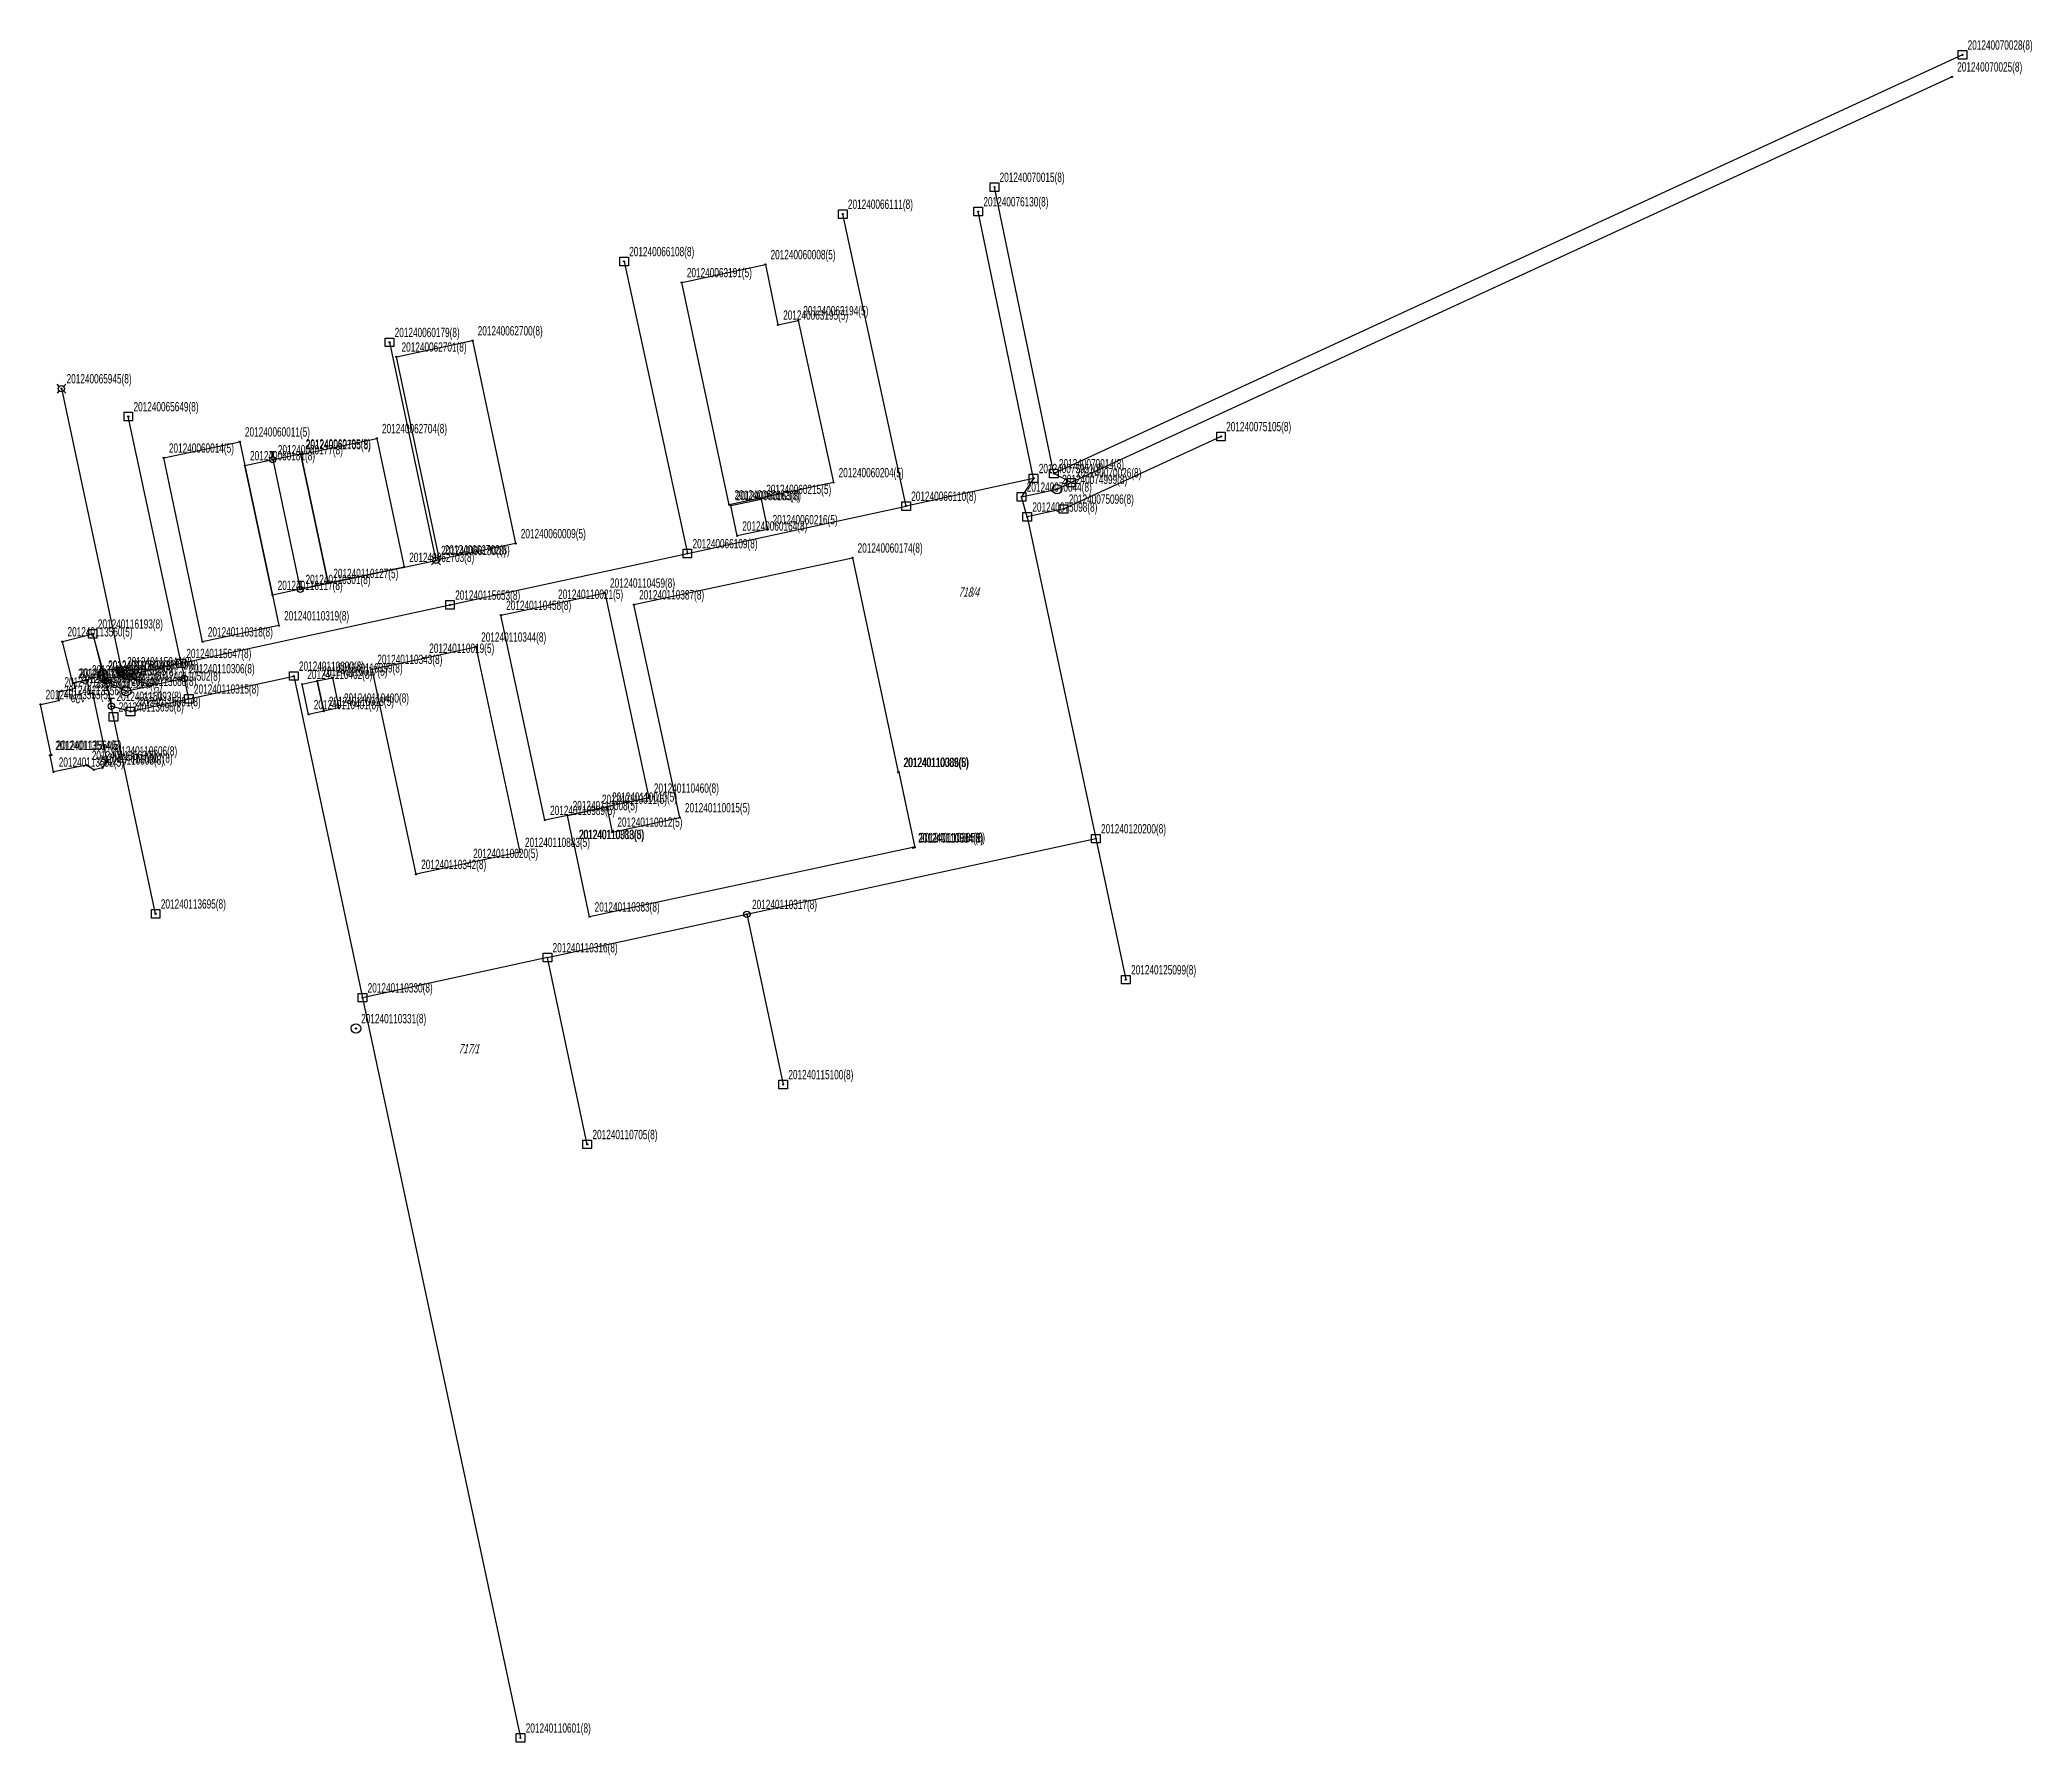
# Model space of a CAD drawing. Extents: x 4375363 to 4375747, y 5360877 to 5361205.
import ezdxf

# ---------------------------------------------------------------- set-up
doc = ezdxf.new("R2010")
doc.units = 0
doc.linetypes.add('AUSGEZOGEN', pattern=[0])
for name, color, linetype in [('FLST_1K_NR', 30, 'AUSGEZOGEN'), ('GEB_HAUPT', 50, 'AUSGEZOGEN'), ('GEB_HNUM', 240, 'AUSGEZOGEN'), ('GRE_FLST', 10, 'AUSGEZOGEN'), ('PKT_D', 162, 'AUSGEZOGEN'), ('PKT_G', 7, 'AUSGEZOGEN'), ('PKT_G_OD', 9, 'AUSGEZOGEN'), ('PKT_NUMMER', 255, 'AUSGEZOGEN')]:
    doc.layers.add(name, color=color, linetype=linetype)

msp = doc.modelspace()

# ---------------------------------------------------------------- texts
at = {"layer": 'FLST_1K_NR', "oblique": 15, "width": 0.66}
for s, p in [('718/4', (4375540.1, 5361097.65)), ('717/1', (4375443.64, 5361009.53))]:
    msp.add_text(s, height=1.8, dxfattribs=at).set_placement(p)
for s, rotation, p in [('707/1', 13.1787, (4375383.87, 5361080.76)), ('721/1', 10.647, (4375382.64, 5361077.02))]:
    msp.add_text(s, height=1.8, rotation=rotation, dxfattribs=at).set_placement(p)
at = {"layer": 'GEB_HNUM', "width": 0.66}
msp.add_text('12a', height=1.8, rotation=192.1194, dxfattribs=at).set_placement((4375371.24, 5361079.12))

# ---------------------------------------------------------------- blocks, each defined once
blk = doc.blocks.new('SYM019')
at = {"layer": 'PKT_G'}
blk.add_circle((0, 0), 0.09, dxfattribs=at)
blk = doc.blocks.new('SYM010')
at = {"layer": 'PKT_G'}
for p, q in [((-0.83, -0.83), (-0.83, 0.83)), ((-0.83, 0.83), (0.83, 0.83)), ((0.83, 0.83), (0.83, -0.83)), ((0.83, -0.83), (-0.83, -0.83))]:
    blk.add_line(p, q, dxfattribs=at)
blk = doc.blocks.new('D_SYM019')
at = {"layer": 'PKT_D'}
blk.add_circle((0, 0), 0.09, dxfattribs=at)
blk = doc.blocks.new('SYM_OD013')
at = {"layer": 'PKT_G_OD'}
for p, q in [((-0.61, 0), (-0.3, 0)), ((0, 0.61), (0, 0.3)), ((0.61, 0), (0.3, 0)), ((0, -0.61), (0, -0.3))]:
    blk.add_line(p, q, dxfattribs=at)
blk.add_circle((0, 0), 0.61, dxfattribs=at)
blk = doc.blocks.new('SYM_OD012')
at = {"layer": 'PKT_G_OD'}
for p, q in [((-0.61, 1.55), (0.61, 1.55)), ((0, 0.61), (0, 1.55))]:
    blk.add_line(p, q, dxfattribs=at)
blk.add_circle((0, 0), 0.61, dxfattribs=at)
blk = doc.blocks.new('SYM003')
at = {"layer": 'PKT_G'}
blk.add_circle((0, 0), 0.91, dxfattribs=at)
blk = doc.blocks.new('SYM000')
at = {"layer": 'PKT_G'}
blk.add_circle((0, 0), 0.61, dxfattribs=at)
blk = doc.blocks.new('SYM_OD014')
at = {"layer": 'PKT_G_OD'}
for p, q in [((-0.43, 0.43), (-0.85, 0.85)), ((0.43, 0.43), (0.85, 0.85)), ((-0.43, -0.43), (-0.85, -0.85)), ((0.43, -0.43), (0.85, -0.85))]:
    blk.add_line(p, q, dxfattribs=at)
blk.add_circle((0, 0), 0.61, dxfattribs=at)
blk = doc.blocks.new('PKT_NR_SYM')
at = {"layer": 'PKT_NUMMER'}
blk.add_circle((0, 0), 0.11, dxfattribs=at)
blk = doc.blocks.new('PKT_NR_SYM_0')
at = {"layer": 'PKT_NUMMER'}
blk.add_blockref('PKT_NR_SYM', (0, 0), dxfattribs=at)
at = {"layer": 'PKT_NUMMER', "width": 0.66}
blk.add_text('201240110605(8)', height=1.8, dxfattribs=at).set_placement((1, 1))
blk = doc.blocks.new('PKT_NR_SYM_1')
at = {"layer": 'PKT_NUMMER'}
blk.add_blockref('PKT_NR_SYM', (0, 0), dxfattribs=at)
at = {"layer": 'PKT_NUMMER', "width": 0.66}
blk.add_text('201240110608(8)', height=1.8, dxfattribs=at).set_placement((1, 1))
blk = doc.blocks.new('PKT_NR_SYM_2')
at = {"layer": 'PKT_NUMMER'}
blk.add_blockref('PKT_NR_SYM', (0, 0), dxfattribs=at)
at = {"layer": 'PKT_NUMMER', "width": 0.66}
blk.add_text('201240110607(8)', height=1.8, dxfattribs=at).set_placement((1, 1))
blk = doc.blocks.new('PKT_NR_SYM_3')
at = {"layer": 'PKT_NUMMER'}
blk.add_blockref('PKT_NR_SYM', (0, 0), dxfattribs=at)
at = {"layer": 'PKT_NUMMER', "width": 0.66}
blk.add_text('201240110604(8)', height=1.8, dxfattribs=at).set_placement((1, 1))
blk = doc.blocks.new('PKT_NR_SYM_4')
at = {"layer": 'PKT_NUMMER'}
blk.add_blockref('PKT_NR_SYM', (0, 0), dxfattribs=at)
at = {"layer": 'PKT_NUMMER', "width": 0.66}
blk.add_text('201240110606(8)', height=1.8, dxfattribs=at).set_placement((1, 1))
blk = doc.blocks.new('PKT_NR_SYM_5')
at = {"layer": 'PKT_NUMMER'}
blk.add_blockref('PKT_NR_SYM', (0, 0), dxfattribs=at)
at = {"layer": 'PKT_NUMMER', "width": 0.66}
blk.add_text('201240110502(8)', height=1.8, dxfattribs=at).set_placement((1, 1))
blk = doc.blocks.new('PKT_NR_SYM_6')
at = {"layer": 'PKT_NUMMER'}
blk.add_blockref('PKT_NR_SYM', (0, 0), dxfattribs=at)
at = {"layer": 'PKT_NUMMER', "width": 0.66}
blk.add_text('201240110600(8)', height=1.8, dxfattribs=at).set_placement((1, 1))
blk = doc.blocks.new('PKT_NR_SYM_7')
at = {"layer": 'PKT_NUMMER'}
blk.add_blockref('PKT_NR_SYM', (0, 0), dxfattribs=at)
at = {"layer": 'PKT_NUMMER', "width": 0.66}
blk.add_text('201240110601(8)', height=1.8, dxfattribs=at).set_placement((1, 1))
blk = doc.blocks.new('PKT_NR_SYM_8')
at = {"layer": 'PKT_NUMMER'}
blk.add_blockref('PKT_NR_SYM', (0, 0), dxfattribs=at)
at = {"layer": 'PKT_NUMMER', "width": 0.66}
blk.add_text('201240110705(8)', height=1.8, dxfattribs=at).set_placement((1, 1))
blk = doc.blocks.new('PKT_NR_SYM_9')
at = {"layer": 'PKT_NUMMER'}
blk.add_blockref('PKT_NR_SYM', (0, 0), dxfattribs=at)
at = {"layer": 'PKT_NUMMER', "width": 0.66}
blk.add_text('201240113555(5)', height=1.8, dxfattribs=at).set_placement((1, 1))
blk = doc.blocks.new('PKT_NR_SYM_10')
at = {"layer": 'PKT_NUMMER'}
blk.add_blockref('PKT_NR_SYM', (0, 0), dxfattribs=at)
at = {"layer": 'PKT_NUMMER', "width": 0.66}
blk.add_text('201240113554(5)', height=1.8, dxfattribs=at).set_placement((1, 1))
blk = doc.blocks.new('PKT_NR_SYM_11')
at = {"layer": 'PKT_NUMMER'}
blk.add_blockref('PKT_NR_SYM', (0, 0), dxfattribs=at)
at = {"layer": 'PKT_NUMMER', "width": 0.66}
blk.add_text('201240113564(5)', height=1.8, dxfattribs=at).set_placement((1, 1))
blk = doc.blocks.new('PKT_NR_SYM_12')
at = {"layer": 'PKT_NUMMER'}
blk.add_blockref('PKT_NR_SYM', (0, 0), dxfattribs=at)
at = {"layer": 'PKT_NUMMER', "width": 0.66}
blk.add_text('201240113552(5)', height=1.8, dxfattribs=at).set_placement((1, 1))
blk = doc.blocks.new('PKT_NR_SYM_13')
at = {"layer": 'PKT_NUMMER'}
blk.add_blockref('PKT_NR_SYM', (0, 0), dxfattribs=at)
at = {"layer": 'PKT_NUMMER', "width": 0.66}
blk.add_text('201240113556(5)', height=1.8, dxfattribs=at).set_placement((1, 1))
blk = doc.blocks.new('PKT_NR_SYM_14')
at = {"layer": 'PKT_NUMMER'}
blk.add_blockref('PKT_NR_SYM', (0, 0), dxfattribs=at)
at = {"layer": 'PKT_NUMMER', "width": 0.66}
blk.add_text('201240113557(5)', height=1.8, dxfattribs=at).set_placement((1, 1))
blk = doc.blocks.new('PKT_NR_SYM_15')
at = {"layer": 'PKT_NUMMER'}
blk.add_blockref('PKT_NR_SYM', (0, 0), dxfattribs=at)
at = {"layer": 'PKT_NUMMER', "width": 0.66}
blk.add_text('201240113560(5)', height=1.8, dxfattribs=at).set_placement((1, 1))
blk = doc.blocks.new('PKT_NR_SYM_16')
at = {"layer": 'PKT_NUMMER'}
blk.add_blockref('PKT_NR_SYM', (0, 0), dxfattribs=at)
at = {"layer": 'PKT_NUMMER', "width": 0.66}
blk.add_text('201240113559(5)', height=1.8, dxfattribs=at).set_placement((1, 1))
blk = doc.blocks.new('PKT_NR_SYM_17')
at = {"layer": 'PKT_NUMMER'}
blk.add_blockref('PKT_NR_SYM', (0, 0), dxfattribs=at)
at = {"layer": 'PKT_NUMMER', "width": 0.66}
blk.add_text('201240113562(5)', height=1.8, dxfattribs=at).set_placement((1, 1))
blk = doc.blocks.new('PKT_NR_SYM_18')
at = {"layer": 'PKT_NUMMER'}
blk.add_blockref('PKT_NR_SYM', (0, 0), dxfattribs=at)
at = {"layer": 'PKT_NUMMER', "width": 0.66}
blk.add_text('201240113558(5)', height=1.8, dxfattribs=at).set_placement((1, 1))
blk = doc.blocks.new('PKT_NR_SYM_19')
at = {"layer": 'PKT_NUMMER'}
blk.add_blockref('PKT_NR_SYM', (0, 0), dxfattribs=at)
at = {"layer": 'PKT_NUMMER', "width": 0.66}
blk.add_text('201240113563(5)', height=1.8, dxfattribs=at).set_placement((1, 1))
blk = doc.blocks.new('PKT_NR_SYM_20')
at = {"layer": 'PKT_NUMMER'}
blk.add_blockref('PKT_NR_SYM', (0, 0), dxfattribs=at)
at = {"layer": 'PKT_NUMMER', "width": 0.66}
blk.add_text('201240113561(5)', height=1.8, dxfattribs=at).set_placement((1, 1))
blk = doc.blocks.new('PKT_NR_SYM_21')
at = {"layer": 'PKT_NUMMER'}
blk.add_blockref('PKT_NR_SYM', (0, 0), dxfattribs=at)
at = {"layer": 'PKT_NUMMER', "width": 0.66}
blk.add_text('201240113565(5)', height=1.8, dxfattribs=at).set_placement((1, 1))
blk = doc.blocks.new('PKT_NR_SYM_22')
at = {"layer": 'PKT_NUMMER'}
blk.add_blockref('PKT_NR_SYM', (0, 0), dxfattribs=at)
at = {"layer": 'PKT_NUMMER', "width": 0.66}
blk.add_text('201240113696(8)', height=1.8, dxfattribs=at).set_placement((1, 1))
blk = doc.blocks.new('PKT_NR_SYM_23')
at = {"layer": 'PKT_NUMMER'}
blk.add_blockref('PKT_NR_SYM', (0, 0), dxfattribs=at)
at = {"layer": 'PKT_NUMMER', "width": 0.66}
blk.add_text('201240115091(8)', height=1.8, dxfattribs=at).set_placement((1, 1))
blk = doc.blocks.new('PKT_NR_SYM_24')
at = {"layer": 'PKT_NUMMER'}
blk.add_blockref('PKT_NR_SYM', (0, 0), dxfattribs=at)
at = {"layer": 'PKT_NUMMER', "width": 0.66}
blk.add_text('201240113695(8)', height=1.8, dxfattribs=at).set_placement((1, 1))
blk = doc.blocks.new('PKT_NR_SYM_25')
at = {"layer": 'PKT_NUMMER'}
blk.add_blockref('PKT_NR_SYM', (0, 0), dxfattribs=at)
at = {"layer": 'PKT_NUMMER', "width": 0.66}
blk.add_text('201240113685(8)', height=1.8, dxfattribs=at).set_placement((1, 1))
blk = doc.blocks.new('PKT_NR_SYM_26')
at = {"layer": 'PKT_NUMMER'}
blk.add_blockref('PKT_NR_SYM', (0, 0), dxfattribs=at)
at = {"layer": 'PKT_NUMMER', "width": 0.66}
blk.add_text('201240115093(8)', height=1.8, dxfattribs=at).set_placement((1, 1))
blk = doc.blocks.new('PKT_NR_SYM_27')
at = {"layer": 'PKT_NUMMER'}
blk.add_blockref('PKT_NR_SYM', (0, 0), dxfattribs=at)
at = {"layer": 'PKT_NUMMER', "width": 0.66}
blk.add_text('201240115100(8)', height=1.8, dxfattribs=at).set_placement((1, 1))
blk = doc.blocks.new('PKT_NR_SYM_28')
at = {"layer": 'PKT_NUMMER'}
blk.add_blockref('PKT_NR_SYM', (0, 0), dxfattribs=at)
at = {"layer": 'PKT_NUMMER', "width": 0.66}
blk.add_text('201240115647(8)', height=1.8, dxfattribs=at).set_placement((1, 1))
blk = doc.blocks.new('PKT_NR_SYM_29')
at = {"layer": 'PKT_NUMMER'}
blk.add_blockref('PKT_NR_SYM', (0, 0), dxfattribs=at)
at = {"layer": 'PKT_NUMMER', "width": 0.66}
blk.add_text('201240110127(5)', height=1.8, dxfattribs=at).set_placement((1, 1))
blk = doc.blocks.new('PKT_NR_SYM_30')
at = {"layer": 'PKT_NUMMER'}
blk.add_blockref('PKT_NR_SYM', (0, 0), dxfattribs=at)
at = {"layer": 'PKT_NUMMER', "width": 0.66}
blk.add_text('201240115944(8)', height=1.8, dxfattribs=at).set_placement((1, 1))
blk = doc.blocks.new('PKT_NR_SYM_31')
at = {"layer": 'PKT_NUMMER'}
blk.add_blockref('PKT_NR_SYM', (0, 0), dxfattribs=at)
at = {"layer": 'PKT_NUMMER', "width": 0.66}
blk.add_text('201240115949(8)', height=1.8, dxfattribs=at).set_placement((1, 1))
blk = doc.blocks.new('PKT_NR_SYM_32')
at = {"layer": 'PKT_NUMMER'}
blk.add_blockref('PKT_NR_SYM', (0, 0), dxfattribs=at)
at = {"layer": 'PKT_NUMMER', "width": 0.66}
blk.add_text('201240113680(8)', height=1.8, dxfattribs=at).set_placement((1, 1))
blk = doc.blocks.new('PKT_NR_SYM_33')
at = {"layer": 'PKT_NUMMER'}
blk.add_blockref('PKT_NR_SYM', (0, 0), dxfattribs=at)
at = {"layer": 'PKT_NUMMER', "width": 0.66}
blk.add_text('201240110319(8)', height=1.8, dxfattribs=at).set_placement((1, 1))
blk = doc.blocks.new('PKT_NR_SYM_34')
at = {"layer": 'PKT_NUMMER'}
blk.add_blockref('PKT_NR_SYM', (0, 0), dxfattribs=at)
at = {"layer": 'PKT_NUMMER', "width": 0.66}
blk.add_text('201240110318(8)', height=1.8, dxfattribs=at).set_placement((1, 1))
blk = doc.blocks.new('PKT_NR_SYM_35')
at = {"layer": 'PKT_NUMMER'}
blk.add_blockref('PKT_NR_SYM', (0, 0), dxfattribs=at)
at = {"layer": 'PKT_NUMMER', "width": 0.66}
blk.add_text('201240116117(8)', height=1.8, dxfattribs=at).set_placement((1, 1))
blk = doc.blocks.new('PKT_NR_SYM_36')
at = {"layer": 'PKT_NUMMER'}
blk.add_blockref('PKT_NR_SYM', (0, 0), dxfattribs=at)
at = {"layer": 'PKT_NUMMER', "width": 0.66}
blk.add_text('201240110316(8)', height=1.8, dxfattribs=at).set_placement((1, 1))
blk = doc.blocks.new('PKT_NR_SYM_37')
at = {"layer": 'PKT_NUMMER'}
blk.add_blockref('PKT_NR_SYM', (0, 0), dxfattribs=at)
at = {"layer": 'PKT_NUMMER', "width": 0.66}
blk.add_text('201240110315(8)', height=1.8, dxfattribs=at).set_placement((1, 1))
blk = doc.blocks.new('PKT_NR_SYM_38')
at = {"layer": 'PKT_NUMMER'}
blk.add_blockref('PKT_NR_SYM', (0, 0), dxfattribs=at)
at = {"layer": 'PKT_NUMMER', "width": 0.66}
blk.add_text('201240110602(8)', height=1.8, dxfattribs=at).set_placement((1, 1))
blk = doc.blocks.new('PKT_NR_SYM_39')
at = {"layer": 'PKT_NUMMER'}
blk.add_blockref('PKT_NR_SYM', (0, 0), dxfattribs=at)
at = {"layer": 'PKT_NUMMER', "width": 0.66}
blk.add_text('201240110317(8)', height=1.8, dxfattribs=at).set_placement((1, 1))
blk = doc.blocks.new('PKT_NR_SYM_40')
at = {"layer": 'PKT_NUMMER'}
blk.add_blockref('PKT_NR_SYM', (0, 0), dxfattribs=at)
at = {"layer": 'PKT_NUMMER', "width": 0.66}
blk.add_text('201240110306(8)', height=1.8, dxfattribs=at).set_placement((1, 1))
blk = doc.blocks.new('PKT_NR_SYM_41')
at = {"layer": 'PKT_NUMMER'}
blk.add_blockref('PKT_NR_SYM', (0, 0), dxfattribs=at)
at = {"layer": 'PKT_NUMMER', "width": 0.66}
blk.add_text('201240115653(8)', height=1.8, dxfattribs=at).set_placement((1, 1))
blk = doc.blocks.new('PKT_NR_SYM_42')
at = {"layer": 'PKT_NUMMER'}
blk.add_blockref('PKT_NR_SYM', (0, 0), dxfattribs=at)
at = {"layer": 'PKT_NUMMER', "width": 0.66}
blk.add_text('201240110460(8)', height=1.8, dxfattribs=at).set_placement((1, 1))
blk = doc.blocks.new('PKT_NR_SYM_43')
at = {"layer": 'PKT_NUMMER'}
blk.add_blockref('PKT_NR_SYM', (0, 0), dxfattribs=at)
at = {"layer": 'PKT_NUMMER', "width": 0.66}
blk.add_text('201240110459(8)', height=1.8, dxfattribs=at).set_placement((1, 1))
blk = doc.blocks.new('PKT_NR_SYM_44')
at = {"layer": 'PKT_NUMMER'}
blk.add_blockref('PKT_NR_SYM', (0, 0), dxfattribs=at)
at = {"layer": 'PKT_NUMMER', "width": 0.66}
blk.add_text('201240110458(8)', height=1.8, dxfattribs=at).set_placement((1, 1))
blk = doc.blocks.new('PKT_NR_SYM_45')
at = {"layer": 'PKT_NUMMER'}
blk.add_blockref('PKT_NR_SYM', (0, 0), dxfattribs=at)
at = {"layer": 'PKT_NUMMER', "width": 0.66}
blk.add_text('201240110989(5)', height=1.8, dxfattribs=at).set_placement((1, 1))
blk = doc.blocks.new('PKT_NR_SYM_46')
at = {"layer": 'PKT_NUMMER'}
blk.add_blockref('PKT_NR_SYM', (0, 0), dxfattribs=at)
at = {"layer": 'PKT_NUMMER', "width": 0.66}
blk.add_text('201240110330(8)', height=1.8, dxfattribs=at).set_placement((1, 1))
blk = doc.blocks.new('PKT_NR_SYM_47')
at = {"layer": 'PKT_NUMMER'}
blk.add_blockref('PKT_NR_SYM', (0, 0), dxfattribs=at)
at = {"layer": 'PKT_NUMMER', "width": 0.66}
blk.add_text('201240110331(8)', height=1.8, dxfattribs=at).set_placement((1, 1))
blk = doc.blocks.new('PKT_NR_SYM_48')
at = {"layer": 'PKT_NUMMER'}
blk.add_blockref('PKT_NR_SYM', (0, 0), dxfattribs=at)
at = {"layer": 'PKT_NUMMER', "width": 0.66}
blk.add_text('201240110344(8)', height=1.8, dxfattribs=at).set_placement((1, 1))
blk = doc.blocks.new('PKT_NR_SYM_49')
at = {"layer": 'PKT_NUMMER'}
blk.add_blockref('PKT_NR_SYM', (0, 0), dxfattribs=at)
at = {"layer": 'PKT_NUMMER', "width": 0.66}
blk.add_text('201240110343(8)', height=1.8, dxfattribs=at).set_placement((1, 1))
blk = doc.blocks.new('PKT_NR_SYM_50')
at = {"layer": 'PKT_NUMMER'}
blk.add_blockref('PKT_NR_SYM', (0, 0), dxfattribs=at)
at = {"layer": 'PKT_NUMMER', "width": 0.66}
blk.add_text('201240110342(8)', height=1.8, dxfattribs=at).set_placement((1, 1))
blk = doc.blocks.new('PKT_NR_SYM_51')
at = {"layer": 'PKT_NUMMER'}
blk.add_blockref('PKT_NR_SYM', (0, 0), dxfattribs=at)
at = {"layer": 'PKT_NUMMER', "width": 0.66}
blk.add_text('201240110883(5)', height=1.8, dxfattribs=at).set_placement((1, 1))
blk = doc.blocks.new('PKT_NR_SYM_52')
at = {"layer": 'PKT_NUMMER'}
blk.add_blockref('PKT_NR_SYM', (0, 0), dxfattribs=at)
at = {"layer": 'PKT_NUMMER', "width": 0.66}
blk.add_text('201240116193(8)', height=1.8, dxfattribs=at).set_placement((1, 1))
blk = doc.blocks.new('PKT_NR_SYM_53')
at = {"layer": 'PKT_NUMMER'}
blk.add_blockref('PKT_NR_SYM', (0, 0), dxfattribs=at)
at = {"layer": 'PKT_NUMMER', "width": 0.66}
blk.add_text('201240110301(8)', height=1.8, dxfattribs=at).set_placement((1, 1))
blk = doc.blocks.new('PKT_NR_SYM_54')
at = {"layer": 'PKT_NUMMER'}
blk.add_blockref('PKT_NR_SYM', (0, 0), dxfattribs=at)
at = {"layer": 'PKT_NUMMER', "width": 0.66}
blk.add_text('201240110383(8)', height=1.8, dxfattribs=at).set_placement((1, 1))
blk = doc.blocks.new('PKT_NR_SYM_55')
at = {"layer": 'PKT_NUMMER'}
blk.add_blockref('PKT_NR_SYM', (0, 0), dxfattribs=at)
at = {"layer": 'PKT_NUMMER', "width": 0.66}
blk.add_text('201240110008(5)', height=1.8, dxfattribs=at).set_placement((1, 1))
blk = doc.blocks.new('PKT_NR_SYM_56')
at = {"layer": 'PKT_NUMMER'}
blk.add_blockref('PKT_NR_SYM', (0, 0), dxfattribs=at)
at = {"layer": 'PKT_NUMMER', "width": 0.66}
blk.add_text('201240110009(5)', height=1.8, dxfattribs=at).set_placement((1, 1))
blk = doc.blocks.new('PKT_NR_SYM_57')
at = {"layer": 'PKT_NUMMER'}
blk.add_blockref('PKT_NR_SYM', (0, 0), dxfattribs=at)
at = {"layer": 'PKT_NUMMER', "width": 0.66}
blk.add_text('201240110010(5)', height=1.8, dxfattribs=at).set_placement((1, 1))
blk = doc.blocks.new('PKT_NR_SYM_58')
at = {"layer": 'PKT_NUMMER'}
blk.add_blockref('PKT_NR_SYM', (0, 0), dxfattribs=at)
at = {"layer": 'PKT_NUMMER', "width": 0.66}
blk.add_text('201240110384(8)', height=1.8, dxfattribs=at).set_placement((1, 1))
blk = doc.blocks.new('PKT_NR_SYM_59')
at = {"layer": 'PKT_NUMMER'}
blk.add_blockref('PKT_NR_SYM', (0, 0), dxfattribs=at)
at = {"layer": 'PKT_NUMMER', "width": 0.66}
blk.add_text('201240110385(8)', height=1.8, dxfattribs=at).set_placement((1, 1))
blk = doc.blocks.new('PKT_NR_SYM_60')
at = {"layer": 'PKT_NUMMER'}
blk.add_blockref('PKT_NR_SYM', (0, 0), dxfattribs=at)
at = {"layer": 'PKT_NUMMER', "width": 0.66}
blk.add_text('201240110011(5)', height=1.8, dxfattribs=at).set_placement((1, 1))
blk = doc.blocks.new('PKT_NR_SYM_61')
at = {"layer": 'PKT_NUMMER'}
blk.add_blockref('PKT_NR_SYM', (0, 0), dxfattribs=at)
at = {"layer": 'PKT_NUMMER', "width": 0.66}
blk.add_text('201240110012(5)', height=1.8, dxfattribs=at).set_placement((1, 1))
blk = doc.blocks.new('PKT_NR_SYM_62')
at = {"layer": 'PKT_NUMMER'}
blk.add_blockref('PKT_NR_SYM', (0, 0), dxfattribs=at)
at = {"layer": 'PKT_NUMMER', "width": 0.66}
blk.add_text('201240110386(8)', height=1.8, dxfattribs=at).set_placement((1, 1))
blk = doc.blocks.new('PKT_NR_SYM_63')
at = {"layer": 'PKT_NUMMER'}
blk.add_blockref('PKT_NR_SYM', (0, 0), dxfattribs=at)
at = {"layer": 'PKT_NUMMER', "width": 0.66}
blk.add_text('201240110013(5)', height=1.8, dxfattribs=at).set_placement((1, 1))
blk = doc.blocks.new('PKT_NR_SYM_64')
at = {"layer": 'PKT_NUMMER'}
blk.add_blockref('PKT_NR_SYM', (0, 0), dxfattribs=at)
at = {"layer": 'PKT_NUMMER', "width": 0.66}
blk.add_text('201240110014(5)', height=1.8, dxfattribs=at).set_placement((1, 1))
blk = doc.blocks.new('PKT_NR_SYM_65')
at = {"layer": 'PKT_NUMMER'}
blk.add_blockref('PKT_NR_SYM', (0, 0), dxfattribs=at)
at = {"layer": 'PKT_NUMMER', "width": 0.66}
blk.add_text('201240110015(5)', height=1.8, dxfattribs=at).set_placement((1, 1))
blk = doc.blocks.new('PKT_NR_SYM_66')
at = {"layer": 'PKT_NUMMER'}
blk.add_blockref('PKT_NR_SYM', (0, 0), dxfattribs=at)
at = {"layer": 'PKT_NUMMER', "width": 0.66}
blk.add_text('201240110387(8)', height=1.8, dxfattribs=at).set_placement((1, 1))
blk = doc.blocks.new('PKT_NR_SYM_67')
at = {"layer": 'PKT_NUMMER'}
blk.add_blockref('PKT_NR_SYM', (0, 0), dxfattribs=at)
at = {"layer": 'PKT_NUMMER', "width": 0.66}
blk.add_text('201240110388(8)', height=1.8, dxfattribs=at).set_placement((1, 1))
blk = doc.blocks.new('PKT_NR_SYM_68')
at = {"layer": 'PKT_NUMMER'}
blk.add_blockref('PKT_NR_SYM', (0, 0), dxfattribs=at)
at = {"layer": 'PKT_NUMMER', "width": 0.66}
blk.add_text('201240110017(5)', height=1.8, dxfattribs=at).set_placement((1, 1))
blk = doc.blocks.new('PKT_NR_SYM_69')
at = {"layer": 'PKT_NUMMER'}
blk.add_blockref('PKT_NR_SYM', (0, 0), dxfattribs=at)
at = {"layer": 'PKT_NUMMER', "width": 0.66}
blk.add_text('201240110399(8)', height=1.8, dxfattribs=at).set_placement((1, 1))
blk = doc.blocks.new('PKT_NR_SYM_70')
at = {"layer": 'PKT_NUMMER'}
blk.add_blockref('PKT_NR_SYM', (0, 0), dxfattribs=at)
at = {"layer": 'PKT_NUMMER', "width": 0.66}
blk.add_text('201240110018(5)', height=1.8, dxfattribs=at).set_placement((1, 1))
blk = doc.blocks.new('PKT_NR_SYM_71')
at = {"layer": 'PKT_NUMMER'}
blk.add_blockref('PKT_NR_SYM', (0, 0), dxfattribs=at)
at = {"layer": 'PKT_NUMMER', "width": 0.66}
blk.add_text('201240110400(8)', height=1.8, dxfattribs=at).set_placement((1, 1))
blk = doc.blocks.new('PKT_NR_SYM_72')
at = {"layer": 'PKT_NUMMER'}
blk.add_blockref('PKT_NR_SYM', (0, 0), dxfattribs=at)
at = {"layer": 'PKT_NUMMER', "width": 0.66}
blk.add_text('201240110401(8)', height=1.8, dxfattribs=at).set_placement((1, 1))
blk = doc.blocks.new('PKT_NR_SYM_73')
at = {"layer": 'PKT_NUMMER'}
blk.add_blockref('PKT_NR_SYM', (0, 0), dxfattribs=at)
at = {"layer": 'PKT_NUMMER', "width": 0.66}
blk.add_text('201240110402(8)', height=1.8, dxfattribs=at).set_placement((1, 1))
blk = doc.blocks.new('PKT_NR_SYM_74')
at = {"layer": 'PKT_NUMMER'}
blk.add_blockref('PKT_NR_SYM', (0, 0), dxfattribs=at)
at = {"layer": 'PKT_NUMMER', "width": 0.66}
blk.add_text('201240110019(5)', height=1.8, dxfattribs=at).set_placement((1, 1))
blk = doc.blocks.new('PKT_NR_SYM_75')
at = {"layer": 'PKT_NUMMER'}
blk.add_blockref('PKT_NR_SYM', (0, 0), dxfattribs=at)
at = {"layer": 'PKT_NUMMER', "width": 0.66}
blk.add_text('201240110020(5)', height=1.8, dxfattribs=at).set_placement((1, 1))
blk = doc.blocks.new('PKT_NR_SYM_76')
at = {"layer": 'PKT_NUMMER'}
blk.add_blockref('PKT_NR_SYM', (0, 0), dxfattribs=at)
at = {"layer": 'PKT_NUMMER', "width": 0.66}
blk.add_text('201240110021(5)', height=1.8, dxfattribs=at).set_placement((1, 1))
blk = doc.blocks.new('PKT_NR_SYM_77')
at = {"layer": 'PKT_NUMMER'}
blk.add_blockref('PKT_NR_SYM', (0, 0), dxfattribs=at)
at = {"layer": 'PKT_NUMMER', "width": 0.66}
blk.add_text('201240125099(8)', height=1.8, dxfattribs=at).set_placement((1, 1))
blk = doc.blocks.new('PKT_NR_SYM_78')
at = {"layer": 'PKT_NUMMER'}
blk.add_blockref('PKT_NR_SYM', (0, 0), dxfattribs=at)
at = {"layer": 'PKT_NUMMER', "width": 0.66}
blk.add_text('201240120200(8)', height=1.8, dxfattribs=at).set_placement((1, 1))
blk = doc.blocks.new('PKT_NR_SYM_79')
at = {"layer": 'PKT_NUMMER'}
blk.add_blockref('PKT_NR_SYM', (0, 0), dxfattribs=at)
at = {"layer": 'PKT_NUMMER', "width": 0.66}
blk.add_text('201240063195(5)', height=1.8, dxfattribs=at).set_placement((1, 1))
blk = doc.blocks.new('PKT_NR_SYM_80')
at = {"layer": 'PKT_NUMMER'}
blk.add_blockref('PKT_NR_SYM', (0, 0), dxfattribs=at)
at = {"layer": 'PKT_NUMMER', "width": 0.66}
blk.add_text('201240063194(5)', height=1.8, dxfattribs=at).set_placement((1, 1))
blk = doc.blocks.new('PKT_NR_SYM_81')
at = {"layer": 'PKT_NUMMER'}
blk.add_blockref('PKT_NR_SYM', (0, 0), dxfattribs=at)
at = {"layer": 'PKT_NUMMER', "width": 0.66}
blk.add_text('201240066111(8)', height=1.8, dxfattribs=at).set_placement((1, 1))
blk = doc.blocks.new('PKT_NR_SYM_82')
at = {"layer": 'PKT_NUMMER'}
blk.add_blockref('PKT_NR_SYM', (0, 0), dxfattribs=at)
at = {"layer": 'PKT_NUMMER', "width": 0.66}
blk.add_text('201240066110(8)', height=1.8, dxfattribs=at).set_placement((1, 1))
blk = doc.blocks.new('PKT_NR_SYM_83')
at = {"layer": 'PKT_NUMMER'}
blk.add_blockref('PKT_NR_SYM', (0, 0), dxfattribs=at)
at = {"layer": 'PKT_NUMMER', "width": 0.66}
blk.add_text('201240062705(8)', height=1.8, dxfattribs=at).set_placement((1, 1))
blk = doc.blocks.new('PKT_NR_SYM_84')
at = {"layer": 'PKT_NUMMER'}
blk.add_blockref('PKT_NR_SYM', (0, 0), dxfattribs=at)
at = {"layer": 'PKT_NUMMER', "width": 0.66}
blk.add_text('201240062704(8)', height=1.8, dxfattribs=at).set_placement((1, 1))
blk = doc.blocks.new('PKT_NR_SYM_85')
at = {"layer": 'PKT_NUMMER'}
blk.add_blockref('PKT_NR_SYM', (0, 0), dxfattribs=at)
at = {"layer": 'PKT_NUMMER', "width": 0.66}
blk.add_text('201240062703(8)', height=1.8, dxfattribs=at).set_placement((1, 1))
blk = doc.blocks.new('PKT_NR_SYM_86')
at = {"layer": 'PKT_NUMMER'}
blk.add_blockref('PKT_NR_SYM', (0, 0), dxfattribs=at)
at = {"layer": 'PKT_NUMMER', "width": 0.66}
blk.add_text('201240062702(8)', height=1.8, dxfattribs=at).set_placement((1, 1))
blk = doc.blocks.new('PKT_NR_SYM_87')
at = {"layer": 'PKT_NUMMER'}
blk.add_blockref('PKT_NR_SYM', (0, 0), dxfattribs=at)
at = {"layer": 'PKT_NUMMER', "width": 0.66}
blk.add_text('201240062701(8)', height=1.8, dxfattribs=at).set_placement((1, 1))
blk = doc.blocks.new('PKT_NR_SYM_88')
at = {"layer": 'PKT_NUMMER'}
blk.add_blockref('PKT_NR_SYM', (0, 0), dxfattribs=at)
at = {"layer": 'PKT_NUMMER', "width": 0.66}
blk.add_text('201240062700(8)', height=1.8, dxfattribs=at).set_placement((1, 1))
blk = doc.blocks.new('PKT_NR_SYM_89')
at = {"layer": 'PKT_NUMMER'}
blk.add_blockref('PKT_NR_SYM', (0, 0), dxfattribs=at)
at = {"layer": 'PKT_NUMMER', "width": 0.66}
blk.add_text('201240066108(8)', height=1.8, dxfattribs=at).set_placement((1, 1))
blk = doc.blocks.new('PKT_NR_SYM_90')
at = {"layer": 'PKT_NUMMER'}
blk.add_blockref('PKT_NR_SYM', (0, 0), dxfattribs=at)
at = {"layer": 'PKT_NUMMER', "width": 0.66}
blk.add_text('201240060014(5)', height=1.8, dxfattribs=at).set_placement((1, 1))
blk = doc.blocks.new('PKT_NR_SYM_91')
at = {"layer": 'PKT_NUMMER'}
blk.add_blockref('PKT_NR_SYM', (0, 0), dxfattribs=at)
at = {"layer": 'PKT_NUMMER', "width": 0.66}
blk.add_text('201240060011(5)', height=1.8, dxfattribs=at).set_placement((1, 1))
blk = doc.blocks.new('PKT_NR_SYM_92')
at = {"layer": 'PKT_NUMMER'}
blk.add_blockref('PKT_NR_SYM', (0, 0), dxfattribs=at)
at = {"layer": 'PKT_NUMMER', "width": 0.66}
blk.add_text('201240060009(5)', height=1.8, dxfattribs=at).set_placement((1, 1))
blk = doc.blocks.new('PKT_NR_SYM_93')
at = {"layer": 'PKT_NUMMER'}
blk.add_blockref('PKT_NR_SYM', (0, 0), dxfattribs=at)
at = {"layer": 'PKT_NUMMER', "width": 0.66}
blk.add_text('201240065945(8)', height=1.8, dxfattribs=at).set_placement((1, 1))
blk = doc.blocks.new('PKT_NR_SYM_94')
at = {"layer": 'PKT_NUMMER'}
blk.add_blockref('PKT_NR_SYM', (0, 0), dxfattribs=at)
at = {"layer": 'PKT_NUMMER', "width": 0.66}
blk.add_text('201240060135(5)', height=1.8, dxfattribs=at).set_placement((1, 1))
blk = doc.blocks.new('PKT_NR_SYM_95')
at = {"layer": 'PKT_NUMMER'}
blk.add_blockref('PKT_NR_SYM', (0, 0), dxfattribs=at)
at = {"layer": 'PKT_NUMMER', "width": 0.66}
blk.add_text('201240066109(8)', height=1.8, dxfattribs=at).set_placement((1, 1))
blk = doc.blocks.new('PKT_NR_SYM_96')
at = {"layer": 'PKT_NUMMER'}
blk.add_blockref('PKT_NR_SYM', (0, 0), dxfattribs=at)
at = {"layer": 'PKT_NUMMER', "width": 0.66}
blk.add_text('201240065649(8)', height=1.8, dxfattribs=at).set_placement((1, 1))
blk = doc.blocks.new('PKT_NR_SYM_97')
at = {"layer": 'PKT_NUMMER'}
blk.add_blockref('PKT_NR_SYM', (0, 0), dxfattribs=at)
at = {"layer": 'PKT_NUMMER', "width": 0.66}
blk.add_text('201240060164(8)', height=1.8, dxfattribs=at).set_placement((1, 1))
blk = doc.blocks.new('PKT_NR_SYM_98')
at = {"layer": 'PKT_NUMMER'}
blk.add_blockref('PKT_NR_SYM', (0, 0), dxfattribs=at)
at = {"layer": 'PKT_NUMMER', "width": 0.66}
blk.add_text('201240060163(8)', height=1.8, dxfattribs=at).set_placement((1, 1))
blk = doc.blocks.new('PKT_NR_SYM_99')
at = {"layer": 'PKT_NUMMER'}
blk.add_blockref('PKT_NR_SYM', (0, 0), dxfattribs=at)
at = {"layer": 'PKT_NUMMER', "width": 0.66}
blk.add_text('201240060162(8)', height=1.8, dxfattribs=at).set_placement((1, 1))
blk = doc.blocks.new('PKT_NR_SYM_100')
at = {"layer": 'PKT_NUMMER'}
blk.add_blockref('PKT_NR_SYM', (0, 0), dxfattribs=at)
at = {"layer": 'PKT_NUMMER', "width": 0.66}
blk.add_text('201240060216(5)', height=1.8, dxfattribs=at).set_placement((1, 1))
blk = doc.blocks.new('PKT_NR_SYM_101')
at = {"layer": 'PKT_NUMMER'}
blk.add_blockref('PKT_NR_SYM', (0, 0), dxfattribs=at)
at = {"layer": 'PKT_NUMMER', "width": 0.66}
blk.add_text('201240060215(5)', height=1.8, dxfattribs=at).set_placement((1, 1))
blk = doc.blocks.new('PKT_NR_SYM_102')
at = {"layer": 'PKT_NUMMER'}
blk.add_blockref('PKT_NR_SYM', (0, 0), dxfattribs=at)
at = {"layer": 'PKT_NUMMER', "width": 0.66}
blk.add_text('201240060204(5)', height=1.8, dxfattribs=at).set_placement((1, 1))
blk = doc.blocks.new('PKT_NR_SYM_103')
at = {"layer": 'PKT_NUMMER'}
blk.add_blockref('PKT_NR_SYM', (0, 0), dxfattribs=at)
at = {"layer": 'PKT_NUMMER', "width": 0.66}
blk.add_text('201240063191(5)', height=1.8, dxfattribs=at).set_placement((1, 1))
blk = doc.blocks.new('PKT_NR_SYM_104')
at = {"layer": 'PKT_NUMMER'}
blk.add_blockref('PKT_NR_SYM', (0, 0), dxfattribs=at)
at = {"layer": 'PKT_NUMMER', "width": 0.66}
blk.add_text('201240060008(5)', height=1.8, dxfattribs=at).set_placement((1, 1))
blk = doc.blocks.new('PKT_NR_SYM_105')
at = {"layer": 'PKT_NUMMER'}
blk.add_blockref('PKT_NR_SYM', (0, 0), dxfattribs=at)
at = {"layer": 'PKT_NUMMER', "width": 0.66}
blk.add_text('201240060179(8)', height=1.8, dxfattribs=at).set_placement((1, 1))
blk = doc.blocks.new('PKT_NR_SYM_106')
at = {"layer": 'PKT_NUMMER'}
blk.add_blockref('PKT_NR_SYM', (0, 0), dxfattribs=at)
at = {"layer": 'PKT_NUMMER', "width": 0.66}
blk.add_text('201240060181(8)', height=1.8, dxfattribs=at).set_placement((1, 1))
blk = doc.blocks.new('PKT_NR_SYM_107')
at = {"layer": 'PKT_NUMMER'}
blk.add_blockref('PKT_NR_SYM', (0, 0), dxfattribs=at)
at = {"layer": 'PKT_NUMMER', "width": 0.66}
blk.add_text('201240060180(8)', height=1.8, dxfattribs=at).set_placement((1, 1))
blk = doc.blocks.new('PKT_NR_SYM_108')
at = {"layer": 'PKT_NUMMER'}
blk.add_blockref('PKT_NR_SYM', (0, 0), dxfattribs=at)
at = {"layer": 'PKT_NUMMER', "width": 0.66}
blk.add_text('201240060177(8)', height=1.8, dxfattribs=at).set_placement((1, 1))
blk = doc.blocks.new('PKT_NR_SYM_109')
at = {"layer": 'PKT_NUMMER'}
blk.add_blockref('PKT_NR_SYM', (0, 0), dxfattribs=at)
at = {"layer": 'PKT_NUMMER', "width": 0.66}
blk.add_text('201240060174(8)', height=1.8, dxfattribs=at).set_placement((1, 1))
blk = doc.blocks.new('PKT_NR_SYM_110')
at = {"layer": 'PKT_NUMMER'}
blk.add_blockref('PKT_NR_SYM', (0, 0), dxfattribs=at)
at = {"layer": 'PKT_NUMMER', "width": 0.66}
blk.add_text('201240076130(8)', height=1.8, dxfattribs=at).set_placement((1, 1))
blk = doc.blocks.new('PKT_NR_SYM_111')
at = {"layer": 'PKT_NUMMER'}
blk.add_blockref('PKT_NR_SYM', (0, 0), dxfattribs=at)
at = {"layer": 'PKT_NUMMER', "width": 0.66}
blk.add_text('201240075951(8)', height=1.8, dxfattribs=at).set_placement((1, 1))
blk = doc.blocks.new('PKT_NR_SYM_112')
at = {"layer": 'PKT_NUMMER'}
blk.add_blockref('PKT_NR_SYM', (0, 0), dxfattribs=at)
at = {"layer": 'PKT_NUMMER', "width": 0.66}
blk.add_text('201240070028(8)', height=1.8, dxfattribs=at).set_placement((1, 1))
blk = doc.blocks.new('PKT_NR_SYM_113')
at = {"layer": 'PKT_NUMMER'}
blk.add_blockref('PKT_NR_SYM', (0, 0), dxfattribs=at)
at = {"layer": 'PKT_NUMMER', "width": 0.66}
blk.add_text('201240070025(8)', height=1.8, dxfattribs=at).set_placement((1, 1))
blk = doc.blocks.new('PKT_NR_SYM_114')
at = {"layer": 'PKT_NUMMER'}
blk.add_blockref('PKT_NR_SYM', (0, 0), dxfattribs=at)
at = {"layer": 'PKT_NUMMER', "width": 0.66}
blk.add_text('201240075098(8)', height=1.8, dxfattribs=at).set_placement((1, 1))
blk = doc.blocks.new('PKT_NR_SYM_115')
at = {"layer": 'PKT_NUMMER'}
blk.add_blockref('PKT_NR_SYM', (0, 0), dxfattribs=at)
at = {"layer": 'PKT_NUMMER', "width": 0.66}
blk.add_text('201240075096(8)', height=1.8, dxfattribs=at).set_placement((1, 1))
blk = doc.blocks.new('PKT_NR_SYM_116')
at = {"layer": 'PKT_NUMMER'}
blk.add_blockref('PKT_NR_SYM', (0, 0), dxfattribs=at)
at = {"layer": 'PKT_NUMMER', "width": 0.66}
blk.add_text('201240075105(8)', height=1.8, dxfattribs=at).set_placement((1, 1))
blk = doc.blocks.new('PKT_NR_SYM_117')
at = {"layer": 'PKT_NUMMER'}
blk.add_blockref('PKT_NR_SYM', (0, 0), dxfattribs=at)
at = {"layer": 'PKT_NUMMER', "width": 0.66}
blk.add_text('201240070026(8)', height=1.8, dxfattribs=at).set_placement((1, 1))
blk = doc.blocks.new('PKT_NR_SYM_118')
at = {"layer": 'PKT_NUMMER'}
blk.add_blockref('PKT_NR_SYM', (0, 0), dxfattribs=at)
at = {"layer": 'PKT_NUMMER', "width": 0.66}
blk.add_text('201240070015(8)', height=1.8, dxfattribs=at).set_placement((1, 1))
blk = doc.blocks.new('PKT_NR_SYM_119')
at = {"layer": 'PKT_NUMMER'}
blk.add_blockref('PKT_NR_SYM', (0, 0), dxfattribs=at)
at = {"layer": 'PKT_NUMMER', "width": 0.66}
blk.add_text('201240070014(8)', height=1.8, dxfattribs=at).set_placement((1, 1))
blk = doc.blocks.new('PKT_NR_SYM_120')
at = {"layer": 'PKT_NUMMER'}
blk.add_blockref('PKT_NR_SYM', (0, 0), dxfattribs=at)
at = {"layer": 'PKT_NUMMER', "width": 0.66}
blk.add_text('201240070044(8)', height=1.8, dxfattribs=at).set_placement((1, 1))
blk = doc.blocks.new('PKT_NR_SYM_121')
at = {"layer": 'PKT_NUMMER'}
blk.add_blockref('PKT_NR_SYM', (0, 0), dxfattribs=at)
at = {"layer": 'PKT_NUMMER', "width": 0.66}
blk.add_text('201240074999(8)', height=1.8, dxfattribs=at).set_placement((1, 1))

# ---------------------------------------------------------------- linework, layer by layer
at = {"layer": 'GEB_HAUPT'}
for p, q in [((4375486.72, 5361158.29), (4375502.86, 5361161.77)), ((4375502.86, 5361161.77), (4375505.3, 5361150.1)), ((4375495.91, 5361115.41), (4375486.72, 5361158.29)), ((4375505.3, 5361150.1), (4375509.18, 5361150.94)), ((4375509.18, 5361150.94), (4375516, 5361119.7)), ((4375431.68, 5361143.94), (4375446.37, 5361147.06)), ((4375446.37, 5361147.06), (4375454.68, 5361107.93)), ((4375440, 5361104.81), (4375431.68, 5361143.94)), ((4375386.8, 5361124.44), (4375401.47, 5361127.56)), ((4375401.47, 5361127.56), (4375402.45, 5361122.96)), ((4375407.82, 5361124.11), (4375413.19, 5361125.24)), ((4375413.19, 5361125.24), (4375413.23, 5361125.08)), ((4375413.23, 5361125.08), (4375427.91, 5361128.2)), ((4375427.91, 5361128.2), (4375433.16, 5361103.36)), ((4375394.31, 5361088.97), (4375386.8, 5361124.44)), ((4375402.45, 5361122.96), (4375407.82, 5361124.11)), ((4375402.45, 5361122.96), (4375407.78, 5361097.95)), ((4375407.78, 5361097.95), (4375402.45, 5361122.96)), ((4375418.51, 5361100.24), (4375413.23, 5361125.08)), ((4375413.23, 5361125.08), (4375418.51, 5361100.24)), ((4375516, 5361119.7), (4375495.91, 5361115.41)), ((4375496.18, 5361115.25), (4375502.03, 5361116.48)), ((4375497.41, 5361109.4), (4375496.18, 5361115.25)), ((4375502.03, 5361116.48), (4375503.26, 5361110.62)), ((4375503.26, 5361110.62), (4375497.41, 5361109.4)), ((4375454.68, 5361107.93), (4375440, 5361104.81)), ((4375433.16, 5361103.36), (4375418.51, 5361100.24)), ((4375477.51, 5361096.12), (4375519.66, 5361105.16)), ((4375519.66, 5361105.16), (4375528.49, 5361063.79)), ((4375413.15, 5361099.09), (4375407.78, 5361097.95)), ((4375418.51, 5361100.24), (4375413.15, 5361099.09)), ((4375461.88, 5361096.24), (4375471.9, 5361098.39)), ((4375471.9, 5361098.39), (4375480.36, 5361058.82)), ((4375407.78, 5361097.95), (4375409.02, 5361092.07)), ((4375451.86, 5361094.1), (4375461.88, 5361096.24)), ((4375486.35, 5361055.04), (4375477.51, 5361096.12)), ((4375409.02, 5361092.07), (4375394.31, 5361088.97)), ((4375460.33, 5361054.53), (4375451.86, 5361094.1)), ((4375367.24, 5361088.98), (4375373.09, 5361090.49)), ((4375369.27, 5361080.96), (4375367.24, 5361088.98)), ((4375373.09, 5361090.49), (4375375.11, 5361082.43)), ((4375437.02, 5361085.82), (4375447.04, 5361087.97)), ((4375447.04, 5361087.97), (4375455.49, 5361048.36)), ((4375427.01, 5361083.67), (4375437.02, 5361085.82)), ((4375435.47, 5361044.09), (4375427.01, 5361083.67)), ((4375366.57, 5361077.64), (4375366.65, 5361079.32)), ((4375366.65, 5361079.32), (4375369.71, 5361079.99)), ((4375369.51, 5361081.02), (4375369.27, 5361080.96)), ((4375369.51, 5361081.02), (4375371.96, 5361081.64)), ((4375371.96, 5361081.64), (4375369.51, 5361081.02)), ((4375369.71, 5361079.99), (4375369.51, 5361081.02)), ((4375375.11, 5361082.43), (4375371.96, 5361081.64)), ((4375371.96, 5361081.64), (4375372.5, 5361078.95)), ((4375413.49, 5361080.77), (4375416.41, 5361081.39)), ((4375414.75, 5361074.94), (4375413.49, 5361080.77)), ((4375416.41, 5361081.39), (4375419.34, 5361082.01)), ((4375417.66, 5361075.57), (4375416.41, 5361081.39)), ((4375416.41, 5361081.39), (4375417.66, 5361075.57)), ((4375419.34, 5361082.01), (4375420.57, 5361076.2)), ((4375363.01, 5361076.88), (4375366.57, 5361077.64)), ((4375365.11, 5361067.1), (4375363.01, 5361076.88)), ((4375372.5, 5361078.95), (4375373.05, 5361079.06)), ((4375373.05, 5361079.06), (4375375.85, 5361066)), ((4375417.66, 5361075.57), (4375414.75, 5361074.94)), ((4375420.57, 5361076.2), (4375417.66, 5361075.57)), ((4375364.87, 5361067.05), (4375365.11, 5361067.1)), ((4375365.55, 5361063.84), (4375364.87, 5361067.05)), ((4375371.92, 5361065.14), (4375365.55, 5361063.84)), ((4375373.31, 5361064.25), (4375371.92, 5361065.14)), ((4375374.97, 5361064.62), (4375373.31, 5361064.25)), ((4375375.85, 5361066), (4375374.97, 5361064.62)), ((4375528.49, 5361063.79), (4375528.61, 5361063.81)), ((4375528.61, 5361063.81), (4375531.7, 5361049.29)), ((4375470.34, 5361056.67), (4375464.69, 5361055.45)), ((4375464.69, 5361055.45), (4375470.34, 5361056.67)), ((4375472.28, 5361057.09), (4375470.34, 5361056.67)), ((4375470.34, 5361056.67), (4375472.28, 5361057.09)), ((4375480.36, 5361058.82), (4375472.28, 5361057.09)), ((4375472.28, 5361057.09), (4375473.32, 5361052.25)), ((4375464.69, 5361055.45), (4375460.33, 5361054.53)), ((4375465.87, 5361049.87), (4375464.69, 5361055.45)), ((4375473.32, 5361052.25), (4375486.35, 5361055.04)), ((4375455.49, 5361048.36), (4375445.48, 5361046.22)), ((4375465.97, 5361049.88), (4375465.87, 5361049.87)), ((4375468.93, 5361035.9), (4375465.97, 5361049.88)), ((4375531.33, 5361049.27), (4375468.93, 5361035.9)), ((4375531.36, 5361049.18), (4375531.33, 5361049.27)), ((4375531.7, 5361049.29), (4375531.36, 5361049.18)), ((4375445.48, 5361046.22), (4375435.47, 5361044.09))]:
    msp.add_line(p, q, dxfattribs=at)
at = {"layer": 'GRE_FLST'}
for p, q in [((4375733.8, 5361202.21), (4375558.5, 5361121.42)), ((4375731.79, 5361197.98), (4375561.86, 5361119.66)), ((4375558.5, 5361121.42), (4375547.05, 5361176.69)), ((4375530, 5361115.15), (4375517.79, 5361171.49)), ((4375554.61, 5361120.49), (4375543.93, 5361171.96)), ((4375475.6, 5361162.35), (4375487.81, 5361106)), ((4375430.35, 5361146.74), (4375439.31, 5361104.67)), ((4375367.06, 5361137.81), (4375378.74, 5361083.2)), ((4375390.16, 5361084.8), (4375379.97, 5361132.42)), ((4375560.4, 5361114.58), (4375590.76, 5361128.58)), ((4375407.82, 5361124.11), (4375413.15, 5361099.09)), ((4375561.86, 5361119.66), (4375558.5, 5361121.42)), ((4375554.61, 5361120.49), (4375530, 5361115.15)), ((4375554.61, 5361120.49), (4375552.29, 5361116.91)), ((4375552.29, 5361116.91), (4375559.13, 5361118.4)), ((4375559.13, 5361118.4), (4375561.86, 5361119.66)), ((4375487.81, 5361106), (4375530, 5361115.15)), ((4375553.37, 5361113.05), (4375552.29, 5361116.91)), ((4375560.4, 5361114.58), (4375553.37, 5361113.05)), ((4375553.37, 5361113.05), (4375566.61, 5361050.97)), ((4375442.02, 5361096.06), (4375487.81, 5361106)), ((4375413.15, 5361099.09), (4375439.31, 5361104.67)), ((4375390.16, 5361084.8), (4375442.02, 5361096.06)), ((4375375.64, 5361081.4), (4375373.09, 5361090.49)), ((4375379.94, 5361082.58), (4375378.74, 5361083.2)), ((4375379.94, 5361082.58), (4375390.16, 5361084.8)), ((4375390.16, 5361084.8), (4375390.79, 5361081.87)), ((4375375.64, 5361081.4), (4375376.69, 5361076.53)), ((4375375.64, 5361081.4), (4375379.54, 5361079.42)), ((4375379.54, 5361079.42), (4375384.2, 5361080.44)), ((4375384.2, 5361080.44), (4375379.94, 5361082.58)), ((4375390.79, 5361081.87), (4375384.2, 5361080.44)), ((4375391.63, 5361077.95), (4375390.79, 5361081.87)), ((4375391.63, 5361077.95), (4375411.89, 5361082.35)), ((4375411.89, 5361082.35), (4375425.14, 5361020.28)), ((4375377.12, 5361074.48), (4375376.69, 5361076.53)), ((4375380.38, 5361075.51), (4375376.69, 5361076.53)), ((4375380.38, 5361075.51), (4375391.63, 5361077.95)), ((4375385.24, 5361036.47), (4375377.12, 5361074.48)), ((4375499.29, 5361036.37), (4375566.61, 5361050.97)), ((4375566.61, 5361050.97), (4375572.42, 5361023.76)), ((4375460.82, 5361028.02), (4375499.29, 5361036.37)), ((4375499.29, 5361036.37), (4375506.3, 5361003.54)), ((4375460.82, 5361028.02), (4375425.14, 5361020.28)), ((4375468.51, 5360991.98), (4375460.82, 5361028.02)), ((4375425.14, 5361020.28), (4375455.64, 5360877.46))]:
    msp.add_line(p, q, dxfattribs=at)

# ---------------------------------------------------------------- block references
at = {"layer": 'PKT_D'}
for p in [(4375502.86, 5361161.77), (4375486.72, 5361158.29), (4375505.3, 5361150.1), (4375509.18, 5361150.94), (4375401.47, 5361127.56), (4375413.19, 5361125.24), (4375386.8, 5361124.44), (4375516, 5361119.7), (4375502.03, 5361116.48), (4375503.26, 5361110.62), (4375454.68, 5361107.93), (4375418.51, 5361100.24), (4375461.88, 5361096.24), (4375367.24, 5361088.98), (4375437.02, 5361085.82), (4375366.65, 5361079.32), (4375369.27, 5361080.96), (4375369.51, 5361081.02), (4375369.71, 5361079.99), (4375371.96, 5361081.64), (4375416.41, 5361081.39), (4375363.01, 5361076.88), (4375366.57, 5361077.64), (4375372.5, 5361078.95), (4375417.66, 5361075.57), (4375364.87, 5361067.05), (4375365.11, 5361067.1), (4375365.55, 5361063.84), (4375371.92, 5361065.14), (4375528.49, 5361063.79), (4375470.34, 5361056.67), (4375472.28, 5361057.09), (4375460.33, 5361054.53), (4375464.69, 5361055.45), (4375473.32, 5361052.25), (4375486.35, 5361055.04), (4375455.49, 5361048.36), (4375465.97, 5361049.88), (4375531.33, 5361049.27), (4375445.48, 5361046.22)]:
    msp.add_blockref('D_SYM019', p, dxfattribs=at)
at = {"layer": 'PKT_G'}
for name, p in [('SYM010', (4375733.8, 5361202.21)), ('SYM019', (4375731.79, 5361197.98)), ('SYM010', (4375547.05, 5361176.69)), ('SYM010', (4375517.79, 5361171.49)), ('SYM010', (4375543.93, 5361171.96)), ('SYM010', (4375475.6, 5361162.35)), ('SYM010', (4375430.35, 5361146.74)), ('SYM019', (4375446.37, 5361147.06)), ('SYM019', (4375431.68, 5361143.94)), ('SYM010', (4375379.97, 5361132.42)), ('SYM010', (4375590.76, 5361128.58)), ('SYM019', (4375427.91, 5361128.2)), ('SYM019', (4375402.45, 5361122.96)), ('SYM019', (4375413.23, 5361125.08)), ('SYM010', (4375558.5, 5361121.42)), ('SYM010', (4375552.29, 5361116.91)), ('SYM010', (4375554.61, 5361120.49)), ('SYM003', (4375559.13, 5361118.4)), ('SYM010', (4375561.86, 5361119.66)), ('SYM019', (4375495.91, 5361115.41)), ('SYM019', (4375496.18, 5361115.25)), ('SYM010', (4375530, 5361115.15)), ('SYM010', (4375553.37, 5361113.05)), ('SYM010', (4375560.4, 5361114.58)), ('SYM010', (4375487.81, 5361106)), ('SYM019', (4375497.41, 5361109.4)), ('SYM019', (4375433.16, 5361103.36)), ('SYM019', (4375440, 5361104.81)), ('SYM019', (4375519.66, 5361105.16)), ('SYM019', (4375471.9, 5361098.39)), ('SYM019', (4375407.78, 5361097.95)), ('SYM010', (4375442.02, 5361096.06)), ('SYM019', (4375477.51, 5361096.12)), ('SYM010', (4375373.09, 5361090.49)), ('SYM019', (4375409.02, 5361092.07)), ('SYM019', (4375451.86, 5361094.1)), ('SYM019', (4375394.31, 5361088.97)), ('SYM019', (4375447.04, 5361087.97)), ('SYM003', (4375375.07, 5361082.56)), ('SYM010', (4375378.74, 5361083.2)), ('SYM010', (4375379.94, 5361082.58)), ('SYM010', (4375390.16, 5361084.8)), ('SYM010', (4375411.89, 5361082.35)), ('SYM019', (4375427.01, 5361083.67)), ('SYM019', (4375373.05, 5361079.06)), ('SYM019', (4375375.11, 5361082.43)), ('SYM003', (4375379.54, 5361079.42)), ('SYM019', (4375384.2, 5361080.44)), ('SYM000', (4375390.79, 5361081.87)), ('SYM019', (4375413.49, 5361080.77)), ('SYM019', (4375419.34, 5361082.01)), ('SYM010', (4375377.12, 5361074.48)), ('SYM010', (4375380.38, 5361075.51)), ('SYM010', (4375391.63, 5361077.95)), ('SYM019', (4375420.57, 5361076.2)), ('SYM019', (4375414.75, 5361074.94)), ('SYM019', (4375373.31, 5361064.25)), ('SYM019', (4375374.97, 5361064.62)), ('SYM019', (4375375.85, 5361066)), ('SYM019', (4375528.61, 5361063.81)), ('SYM019', (4375480.36, 5361058.82)), ('SYM019', (4375465.87, 5361049.87)), ('SYM019', (4375531.36, 5361049.18)), ('SYM019', (4375531.7, 5361049.29)), ('SYM010', (4375566.61, 5361050.97)), ('SYM019', (4375435.47, 5361044.09)), ('SYM010', (4375385.24, 5361036.47)), ('SYM000', (4375499.29, 5361036.37)), ('SYM019', (4375468.93, 5361035.9)), ('SYM010', (4375460.82, 5361028.02)), ('SYM010', (4375572.42, 5361023.76)), ('SYM010', (4375425.14, 5361020.28)), ('SYM003', (4375423.89, 5361014.34)), ('SYM010', (4375506.3, 5361003.54)), ('SYM010', (4375468.51, 5360991.98)), ('SYM010', (4375455.64, 5360877.46))]:
    msp.add_blockref(name, p, dxfattribs=at)
at = {"layer": 'PKT_G_OD'}
for name, p in [('SYM_OD014', (4375367.06, 5361137.81)), ('SYM_OD012', (4375407.82, 5361124.11)), ('SYM_OD014', (4375439.31, 5361104.67)), ('SYM_OD012', (4375413.15, 5361099.09)), ('SYM_OD013', (4375375.64, 5361081.4)), ('SYM_OD012', (4375376.69, 5361076.53))]:
    msp.add_blockref(name, p, dxfattribs=at)
at = {"layer": 'PKT_NUMMER'}
for name, p in [('PKT_NR_SYM_112', (4375733.8, 5361202.21)), ('PKT_NR_SYM_113', (4375731.79, 5361197.98)), ('PKT_NR_SYM_118', (4375547.05, 5361176.69)), ('PKT_NR_SYM_81', (4375517.79, 5361171.49)), ('PKT_NR_SYM_110', (4375543.93, 5361171.96)), ('PKT_NR_SYM_89', (4375475.6, 5361162.35)), ('PKT_NR_SYM_104', (4375502.86, 5361161.77)), ('PKT_NR_SYM_103', (4375486.72, 5361158.29)), ('PKT_NR_SYM_79', (4375505.3, 5361150.1)), ('PKT_NR_SYM_80', (4375509.18, 5361150.94)), ('PKT_NR_SYM_105', (4375430.35, 5361146.74)), ('PKT_NR_SYM_88', (4375446.37, 5361147.06)), ('PKT_NR_SYM_87', (4375431.68, 5361143.94)), ('PKT_NR_SYM_93', (4375367.06, 5361137.81)), ('PKT_NR_SYM_96', (4375379.97, 5361132.42)), ('PKT_NR_SYM_91', (4375401.47, 5361127.56)), ('PKT_NR_SYM_84', (4375427.91, 5361128.2)), ('PKT_NR_SYM_116', (4375590.76, 5361128.58)), ('PKT_NR_SYM_90', (4375386.8, 5361124.44)), ('PKT_NR_SYM_106', (4375402.45, 5361122.96)), ('PKT_NR_SYM_108', (4375407.82, 5361124.11)), ('PKT_NR_SYM_94', (4375413.19, 5361125.24)), ('PKT_NR_SYM_83', (4375413.23, 5361125.08)), ('PKT_NR_SYM_102', (4375516, 5361119.7)), ('PKT_NR_SYM_111', (4375554.61, 5361120.49)), ('PKT_NR_SYM_119', (4375558.5, 5361121.42)), ('PKT_NR_SYM_117', (4375561.86, 5361119.66)), ('PKT_NR_SYM_99', (4375495.91, 5361115.41)), ('PKT_NR_SYM_98', (4375496.18, 5361115.25)), ('PKT_NR_SYM_101', (4375502.03, 5361116.48)), ('PKT_NR_SYM_82', (4375530, 5361115.15)), ('PKT_NR_SYM_120', (4375552.29, 5361116.91)), ('PKT_NR_SYM_121', (4375559.13, 5361118.4)), ('PKT_NR_SYM_114', (4375553.37, 5361113.05)), ('PKT_NR_SYM_115', (4375560.4, 5361114.58)), ('PKT_NR_SYM_92', (4375454.68, 5361107.93)), ('PKT_NR_SYM_97', (4375497.41, 5361109.4)), ('PKT_NR_SYM_100', (4375503.26, 5361110.62)), ('PKT_NR_SYM_85', (4375433.16, 5361103.36)), ('PKT_NR_SYM_107', (4375439.31, 5361104.67)), ('PKT_NR_SYM_86', (4375440, 5361104.81)), ('PKT_NR_SYM_95', (4375487.81, 5361106)), ('PKT_NR_SYM_109', (4375519.66, 5361105.16)), ('PKT_NR_SYM_29', (4375418.51, 5361100.24)), ('PKT_NR_SYM_35', (4375407.78, 5361097.95)), ('PKT_NR_SYM_53', (4375413.15, 5361099.09)), ('PKT_NR_SYM_41', (4375442.02, 5361096.06)), ('PKT_NR_SYM_76', (4375461.88, 5361096.24)), ('PKT_NR_SYM_43', (4375471.9, 5361098.39)), ('PKT_NR_SYM_66', (4375477.51, 5361096.12)), ('PKT_NR_SYM_33', (4375409.02, 5361092.07)), ('PKT_NR_SYM_44', (4375451.86, 5361094.1)), ('PKT_NR_SYM_15', (4375367.24, 5361088.98)), ('PKT_NR_SYM_52', (4375373.09, 5361090.49)), ('PKT_NR_SYM_34', (4375394.31, 5361088.97)), ('PKT_NR_SYM_48', (4375447.04, 5361087.97)), ('PKT_NR_SYM_28', (4375390.16, 5361084.8)), ('PKT_NR_SYM_74', (4375437.02, 5361085.82)), ('PKT_NR_SYM_16', (4375369.27, 5361080.96)), ('PKT_NR_SYM_17', (4375369.51, 5361081.02)), ('PKT_NR_SYM_20', (4375371.96, 5361081.64)), ('PKT_NR_SYM_38', (4375375.07, 5361082.56)), ('PKT_NR_SYM_3', (4375375.11, 5361082.43)), ('PKT_NR_SYM_25', (4375375.64, 5361081.4)), ('PKT_NR_SYM_30', (4375378.74, 5361083.2)), ('PKT_NR_SYM_31', (4375379.94, 5361082.58)), ('PKT_NR_SYM_5', (4375384.2, 5361080.44)), ('PKT_NR_SYM_40', (4375390.79, 5361081.87)), ('PKT_NR_SYM_6', (4375411.89, 5361082.35)), ('PKT_NR_SYM_73', (4375413.49, 5361080.77)), ('PKT_NR_SYM_68', (4375416.41, 5361081.39)), ('PKT_NR_SYM_69', (4375419.34, 5361082.01)), ('PKT_NR_SYM_49', (4375427.01, 5361083.67)), ('PKT_NR_SYM_9', (4375363.01, 5361076.88)), ('PKT_NR_SYM_13', (4375366.57, 5361077.64)), ('PKT_NR_SYM_14', (4375366.65, 5361079.32)), ('PKT_NR_SYM_18', (4375369.71, 5361079.99)), ('PKT_NR_SYM_21', (4375372.5, 5361078.95)), ('PKT_NR_SYM_0', (4375373.05, 5361079.06)), ('PKT_NR_SYM_26', (4375376.69, 5361076.53)), ('PKT_NR_SYM_32', (4375379.54, 5361079.42)), ('PKT_NR_SYM_37', (4375391.63, 5361077.95)), ('PKT_NR_SYM_71', (4375420.57, 5361076.2)), ('PKT_NR_SYM_22', (4375377.12, 5361074.48)), ('PKT_NR_SYM_23', (4375380.38, 5361075.51)), ('PKT_NR_SYM_72', (4375414.75, 5361074.94)), ('PKT_NR_SYM_70', (4375417.66, 5361075.57)), ('PKT_NR_SYM_10', (4375364.87, 5361067.05)), ('PKT_NR_SYM_11', (4375365.11, 5361067.1)), ('PKT_NR_SYM_19', (4375371.92, 5361065.14)), ('PKT_NR_SYM_4', (4375375.85, 5361066)), ('PKT_NR_SYM_12', (4375365.55, 5361063.84)), ('PKT_NR_SYM_1', (4375373.31, 5361064.25)), ('PKT_NR_SYM_2', (4375374.97, 5361064.62)), ('PKT_NR_SYM_56', (4375528.49, 5361063.79)), ('PKT_NR_SYM_62', (4375528.61, 5361063.81)), ('PKT_NR_SYM_57', (4375472.28, 5361057.09)), ('PKT_NR_SYM_42', (4375480.36, 5361058.82)), ('PKT_NR_SYM_45', (4375460.33, 5361054.53)), ('PKT_NR_SYM_55', (4375464.69, 5361055.45)), ('PKT_NR_SYM_60', (4375470.34, 5361056.67)), ('PKT_NR_SYM_65', (4375486.35, 5361055.04)), ('PKT_NR_SYM_67', (4375465.87, 5361049.87)), ('PKT_NR_SYM_63', (4375465.97, 5361049.88)), ('PKT_NR_SYM_61', (4375473.32, 5361052.25)), ('PKT_NR_SYM_59', (4375531.7, 5361049.29)), ('PKT_NR_SYM_78', (4375566.61, 5361050.97)), ('PKT_NR_SYM_75', (4375445.48, 5361046.22)), ('PKT_NR_SYM_51', (4375455.49, 5361048.36)), ('PKT_NR_SYM_64', (4375531.33, 5361049.27)), ('PKT_NR_SYM_58', (4375531.36, 5361049.18)), ('PKT_NR_SYM_50', (4375435.47, 5361044.09)), ('PKT_NR_SYM_24', (4375385.24, 5361036.47)), ('PKT_NR_SYM_54', (4375468.93, 5361035.9)), ('PKT_NR_SYM_39', (4375499.29, 5361036.37)), ('PKT_NR_SYM_36', (4375460.82, 5361028.02)), ('PKT_NR_SYM_77', (4375572.42, 5361023.76)), ('PKT_NR_SYM_46', (4375425.14, 5361020.28)), ('PKT_NR_SYM_47', (4375423.89, 5361014.34)), ('PKT_NR_SYM_27', (4375506.3, 5361003.54)), ('PKT_NR_SYM_8', (4375468.51, 5360991.98)), ('PKT_NR_SYM_7', (4375455.64, 5360877.46))]:
    msp.add_blockref(name, p, dxfattribs=at)

msp.set_redraw_order([(e.dxf.handle, doc.entitydb.next_handle()) for e in msp.query("TEXT MTEXT ATTDEF DIMENSION ARC_DIMENSION")])  # texts and dimensions are drawn at this point

doc.saveas('drawing.dxf')
